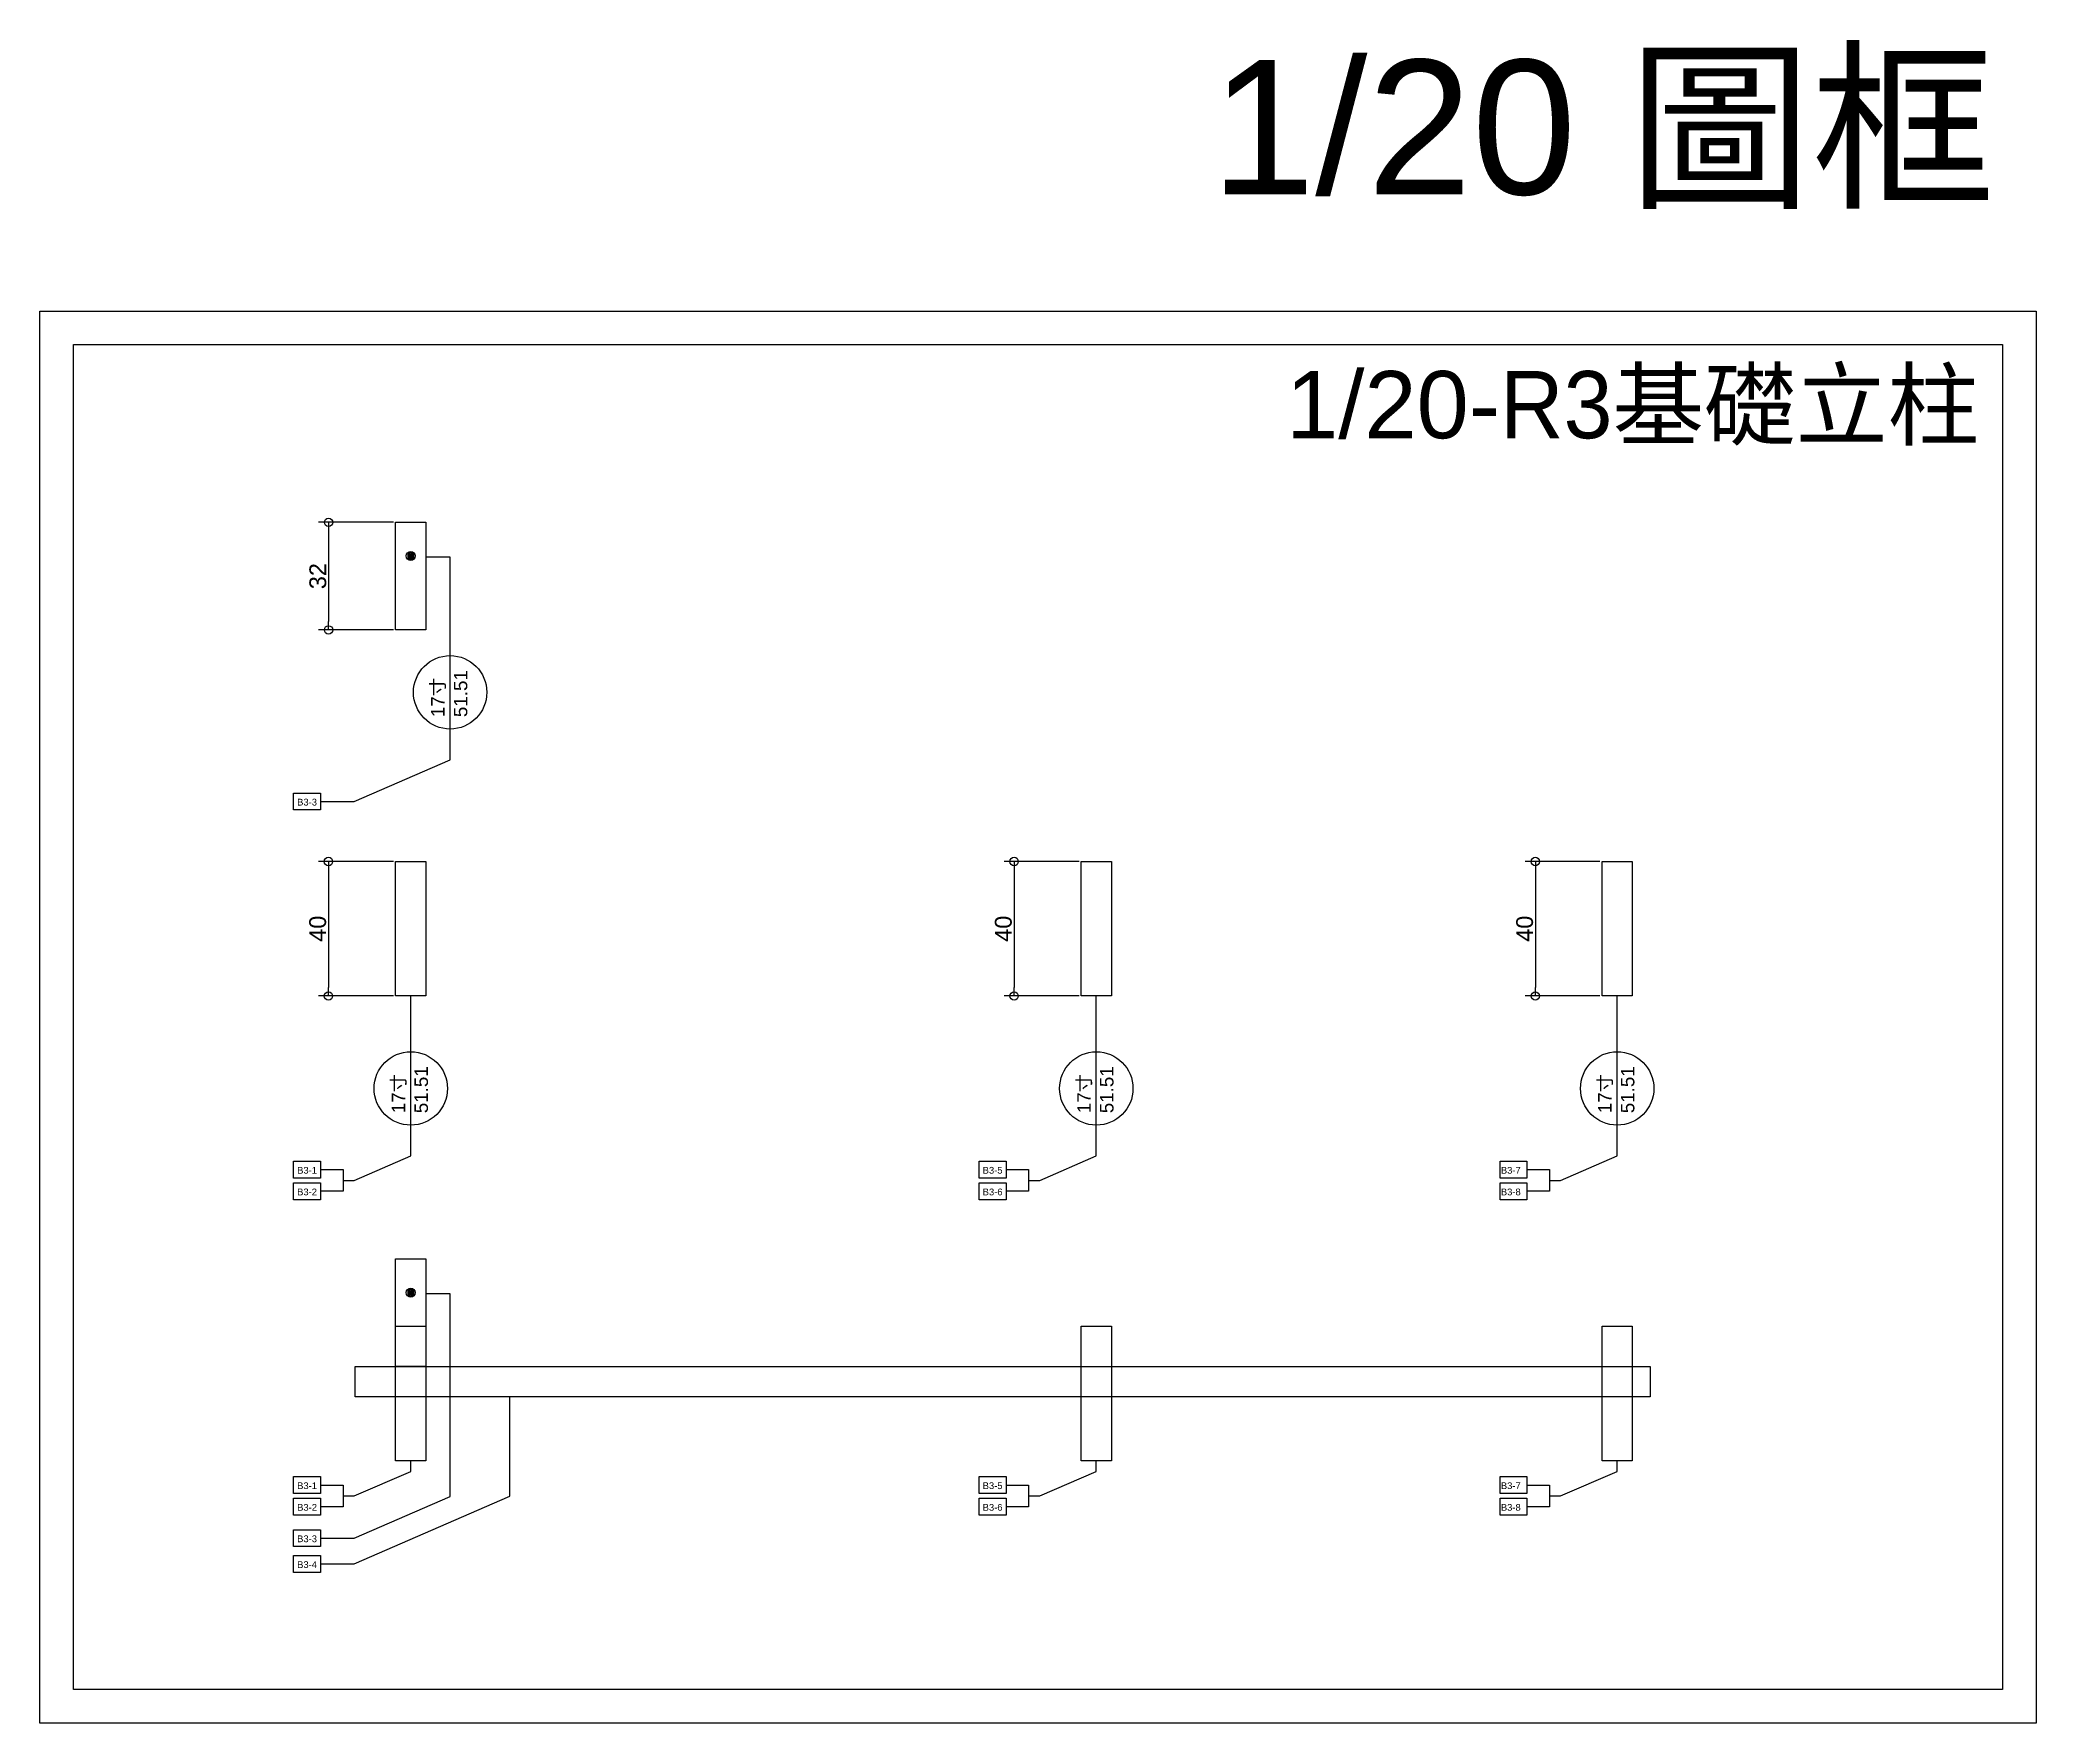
# Model space of a CAD drawing. Header units: millimetres. Extents: x -2666 to 6286, y -11880 to 4849.
# Drawn here: x 1276 to 1870, y -5621 to -5120 of the extents above; entities that cross this region are included whole.
import ezdxf

# ---------------------------------------------------------------- set-up
doc = ezdxf.new("R2010")
doc.units = ezdxf.units.MM
for name, color, linetype in [('0-rib-base', 10, 'Continuous'), ('1-螺桿鑽洞', 7, 'Continuous'), ('dim', 244, 'Continuous'), ('編號標示', 30, 'Continuous'), ('編號標示線', 44, 'Continuous')]:
    doc.layers.add(name, color=color, linetype=linetype)
for name, color, linetype, plot in [('1-墊圈', 4, 'Continuous', False), ('1-螺絲頭', 9, 'Continuous', False), ('default', 11, 'Continuous', False)]:
    doc.layers.add(name, color=color, linetype=linetype, plot=plot)
doc.styles.get("Standard").update_dxf_attribs({"font": 'arial.ttf'})
doc.dimstyles.new('ISO-25', dxfattribs={"dimtxt": 5, "dimasz": 2.5, "dimexe": 3, "dimexo": 0.625, "dimtad": 1, "dimtxsty": 'Standard', "dimblk": 'ORIGIN', "dimcen": 2.5, "dimadec": 0, "dimazin": 0, "dimtfac": 1, "dimtmove": 1, "dimatfit": 1, "dimldrblk": 'ORIGIN', "dimfxl": 0, "dimarcsym": 0})

msp = doc.modelspace()

# ---------------------------------------------------------------- texts
at = {"layer": 'default', "insert": (1624.428, -5125.961), "char_height": 40, "attachment_point": 1}
msp.add_mtext_dynamic_manual_height_columns('1/20 {\\fPMingLiU|b0|i0|c136|p18;圖框}', width=430.53379, gutter_width=12.5, heights=[0], dxfattribs=at)
at = {"layer": '編號標示'}
for s, p in [('17寸', (1396.411, -5321.446)), ('51.51', (1403.186, -5321.446)), ('17寸', (1384.697, -5439.266)), ('51.51', (1391.472, -5439.266)), ('17寸', (1588.697, -5439.266)), ('51.51', (1595.472, -5439.266)), ('17寸', (1743.697, -5439.266)), ('51.51', (1750.472, -5439.266))]:
    msp.add_text(s, height=4, rotation=90, dxfattribs=at).set_placement(p)
for s, p in [('B3-3', (1352.554, -5347.736)), ('B3-1', (1352.554, -5457.233)), ('B3-5', (1556.554, -5457.233)), ('B3-7', (1710.75, -5457.233)), ('B3-2', (1352.554, -5463.674)), ('B3-6', (1556.554, -5463.674)), ('B3-8', (1710.75, -5463.674)), ('B3-1', (1352.554, -5551.056)), ('B3-5', (1556.554, -5551.056)), ('B3-7', (1710.75, -5551.056)), ('B3-2', (1352.554, -5557.497)), ('B3-6', (1556.554, -5557.497)), ('B3-8', (1710.75, -5557.497)), ('B3-3', (1352.554, -5566.852)), ('B3-4', (1352.554, -5574.519))]:
    msp.add_text(s, height=2, dxfattribs=at).set_placement(p)
at = {"layer": '編號標示線', "insert": (1646.833, -5218.504), "char_height": 20, "attachment_point": 1}
msp.add_mtext_dynamic_manual_height_columns('1/20-{\\fPMingLiU|b0|i0|c136|p18;R3基礎立柱}', width=430.53379, gutter_width=12.5, heights=[0], dxfattribs=at)

# ---------------------------------------------------------------- blocks, each defined once
blk = doc.blocks.new('螺栓組')
h = blk.add_hatch()
h.set_pattern_fill('JIS_WOOD', color=256, scale=0.1, style=0)
edge = h.paths.add_edge_path()
edge.add_arc((0, 0), 0.6, 0, 360)
at = {"layer": '1-墊圈'}
blk.add_circle((0, 0), 1.35, dxfattribs=at)
at = {"layer": '1-螺桿鑽洞'}
for points in [[(1.05, 0), (-1.05, 0)], [(0, -0.91), (0, 0.91)]]:
    blk.add_lwpolyline(points, dxfattribs=at)
blk.add_circle((0, 0), 0.6, dxfattribs=at)
at = {"layer": '1-螺絲頭'}
blk.add_lwpolyline([(-0.52, 0.91), (-1.05, 0), (-0.52, -0.91), (0.52, -0.91), (1.05, 0), (0.52, 0.91)], close=True, dxfattribs=at)
blk = doc.blocks.new('_Origin')
at = {"color": 0, "linetype": 'ByBlock', "lineweight": -2}
blk.add_line((0, 0), (-1, 0), dxfattribs=at)
blk.add_circle((0, 0), 0.5, dxfattribs=at)
blk = doc.blocks.new('*D252')
at = {"layer": 'Defpoints', "color": 0}
for p in [(1381.86, -5263.5), (1361.91, -5295.5), (1381.86, -5295.5)]:
    blk.add_point(p, dxfattribs=at)
at = {"layer": 'dim', "color": 0, "lineweight": -2}
for p, q in [((1381.24, -5263.5), (1358.91, -5263.5)), ((1361.91, -5266), (1361.91, -5293)), ((1381.24, -5295.5), (1358.91, -5295.5))]:
    blk.add_line(p, q, dxfattribs=at)
at = {"layer": 'dim', "color": 0, "lineweight": -2, "xscale": 2.5, "yscale": 2.5, "zscale": 2.5}
for p, rotation in [((1361.91, -5263.5), 90), ((1361.91, -5295.5), 270)]:
    blk.add_blockref('_Origin', p, dxfattribs=dict(at, rotation=rotation))
at = {"layer": 'dim', "color": 0, "insert": (1358.73, -5279.5), "char_height": 5, "attachment_point": 5, "rotation": 90}
blk.add_mtext('32', dxfattribs=at)
blk = doc.blocks.new('*D253')
at = {"layer": 'Defpoints', "color": 0}
for p in [(1381.86, -5364.39), (1361.86, -5404.39), (1381.86, -5404.39)]:
    blk.add_point(p, dxfattribs=at)
at = {"layer": 'dim', "color": 0, "lineweight": -2}
for p, q in [((1381.24, -5364.39), (1358.86, -5364.39)), ((1361.86, -5366.89), (1361.86, -5401.89)), ((1381.24, -5404.39), (1358.86, -5404.39))]:
    blk.add_line(p, q, dxfattribs=at)
at = {"layer": 'dim', "color": 0, "lineweight": -2, "xscale": 2.5, "yscale": 2.5, "zscale": 2.5}
for p, rotation in [((1361.86, -5364.39), 90), ((1361.86, -5404.39), 270)]:
    blk.add_blockref('_Origin', p, dxfattribs=dict(at, rotation=rotation))
at = {"layer": 'dim', "color": 0, "insert": (1358.69, -5384.39), "char_height": 5, "attachment_point": 5, "rotation": 90}
blk.add_mtext('40', dxfattribs=at)
blk = doc.blocks.new('*D254')
at = {"layer": 'Defpoints', "color": 0}
for p in [(1585.86, -5364.39), (1565.9, -5404.39), (1585.86, -5404.39)]:
    blk.add_point(p, dxfattribs=at)
at = {"layer": 'dim', "color": 0, "lineweight": -2}
for p, q in [((1585.24, -5364.39), (1562.9, -5364.39)), ((1565.9, -5366.89), (1565.9, -5401.89)), ((1585.24, -5404.39), (1562.9, -5404.39))]:
    blk.add_line(p, q, dxfattribs=at)
at = {"layer": 'dim', "color": 0, "lineweight": -2, "xscale": 2.5, "yscale": 2.5, "zscale": 2.5}
for p, rotation in [((1565.9, -5364.39), 90), ((1565.9, -5404.39), 270)]:
    blk.add_blockref('_Origin', p, dxfattribs=dict(at, rotation=rotation))
at = {"layer": 'dim', "color": 0, "insert": (1562.72, -5384.39), "char_height": 5, "attachment_point": 5, "rotation": 90}
blk.add_mtext('40', dxfattribs=at)
blk = doc.blocks.new('*D255')
at = {"layer": 'Defpoints', "color": 0}
for p in [(1740.86, -5364.39), (1721.01, -5404.39), (1740.86, -5404.39)]:
    blk.add_point(p, dxfattribs=at)
at = {"layer": 'dim', "color": 0, "lineweight": -2}
for p, q in [((1740.24, -5364.39), (1718.01, -5364.39)), ((1721.01, -5366.89), (1721.01, -5401.89)), ((1740.24, -5404.39), (1718.01, -5404.39))]:
    blk.add_line(p, q, dxfattribs=at)
at = {"layer": 'dim', "color": 0, "lineweight": -2, "xscale": 2.5, "yscale": 2.5, "zscale": 2.5}
for p, rotation in [((1721.01, -5364.39), 90), ((1721.01, -5404.39), 270)]:
    blk.add_blockref('_Origin', p, dxfattribs=dict(at, rotation=rotation))
at = {"layer": 'dim', "color": 0, "insert": (1717.84, -5384.39), "char_height": 5, "attachment_point": 5, "rotation": 90}
blk.add_mtext('40', dxfattribs=at)

# ---------------------------------------------------------------- dimensions: what is measured, and where the dimension line sits
at = {"layer": 'dim'}
for base, p1, p2, picture, middle in [((1361.907, -5295.495), (1381.865, -5263.495), (1381.865, -5295.495), '*D252', (1358.727, -5279.495)), ((1361.865, -5404.387), (1381.865, -5364.387), (1381.865, -5404.387), '*D253', (1358.687, -5384.387)), ((1565.895, -5404.387), (1585.865, -5364.387), (1585.865, -5404.387), '*D254', (1562.717, -5384.387)), ((1721.013, -5404.387), (1740.865, -5364.387), (1740.865, -5404.387), '*D255', (1717.836, -5384.387))]:
    dim = msp.add_linear_dim(base=base, p1=p1, p2=p2, angle=90, dimstyle='ISO-25', dxfattribs=at)
    dim.commit()
    dim.dimension.update_dxf_attribs({"geometry": picture, "text_midpoint": middle})

# ---------------------------------------------------------------- linework, layer by layer
for centre in [(1398.079, -5314.067), (1386.365, -5431.888), (1590.365, -5431.888), (1745.365, -5431.888)]:
    msp.add_circle(centre, 10.911)
at = {"layer": '0-rib-base'}
for points in [[(1381.865, -5295.495), (1381.865, -5263.495), (1390.865, -5263.495), (1390.865, -5295.495)], [(1381.865, -5404.387), (1381.865, -5364.387), (1390.865, -5364.387), (1390.865, -5404.387)], [(1585.865, -5404.387), (1585.865, -5364.387), (1594.865, -5364.387), (1594.865, -5404.387)], [(1740.865, -5404.387), (1740.865, -5364.387), (1749.865, -5364.387), (1749.865, -5404.387)], [(1381.865, -5514.612), (1381.865, -5482.612), (1390.865, -5482.612), (1390.865, -5514.612)], [(1381.865, -5542.612), (1381.865, -5502.612), (1390.865, -5502.612), (1390.865, -5542.612)], [(1585.865, -5542.612), (1585.865, -5502.612), (1594.865, -5502.612), (1594.865, -5542.612)], [(1740.865, -5542.612), (1740.865, -5502.612), (1749.865, -5502.612), (1749.865, -5542.612)], [(1369.803, -5514.612), (1755.182, -5514.612), (1755.182, -5523.612), (1369.803, -5523.612)]]:
    msp.add_lwpolyline(points, close=True, dxfattribs=at)
at = {"layer": 'default'}
for points in [[(1870.011, -5200.652), (1870.011, -5620.652), (1276.011, -5620.652), (1276.011, -5200.652)], [(1860.011, -5210.652), (1860.011, -5610.652), (1286.011, -5610.652), (1286.011, -5210.652)]]:
    msp.add_lwpolyline(points, close=True, dxfattribs=at)
at = {"layer": '編號標示'}
for points in [[(1351.496, -5349.038), (1351.496, -5344.038), (1359.496, -5344.038), (1359.496, -5349.038)], [(1351.496, -5458.535), (1351.496, -5453.535), (1359.496, -5453.535), (1359.496, -5458.535)], [(1555.496, -5458.535), (1555.496, -5453.535), (1563.496, -5453.535), (1563.496, -5458.535)], [(1710.496, -5458.535), (1710.496, -5453.535), (1718.496, -5453.535), (1718.496, -5458.535)], [(1351.496, -5464.976), (1351.496, -5459.976), (1359.496, -5459.976), (1359.496, -5464.976)], [(1555.496, -5464.976), (1555.496, -5459.976), (1563.496, -5459.976), (1563.496, -5464.976)], [(1710.496, -5464.976), (1710.496, -5459.976), (1718.496, -5459.976), (1718.496, -5464.976)], [(1351.496, -5552.358), (1351.496, -5547.358), (1359.496, -5547.358), (1359.496, -5552.358)], [(1555.496, -5552.358), (1555.496, -5547.358), (1563.496, -5547.358), (1563.496, -5552.358)], [(1710.496, -5552.358), (1710.496, -5547.358), (1718.496, -5547.358), (1718.496, -5552.358)], [(1351.496, -5558.8), (1351.496, -5553.8), (1359.496, -5553.8), (1359.496, -5558.8)], [(1555.496, -5558.8), (1555.496, -5553.8), (1563.496, -5553.8), (1563.496, -5558.8)], [(1710.496, -5558.8), (1710.496, -5553.8), (1718.496, -5553.8), (1718.496, -5558.8)], [(1351.496, -5568.155), (1351.496, -5563.155), (1359.496, -5563.155), (1359.496, -5568.155)], [(1351.496, -5575.822), (1351.496, -5570.822), (1359.496, -5570.822), (1359.496, -5575.822)]]:
    msp.add_lwpolyline(points, close=True, dxfattribs=at)
at = {"layer": '編號標示線'}
for points in [[(1359.496, -5346.538), (1369.481, -5346.538), (1398.079, -5334.137), (1398.079, -5273.905), (1390.812, -5273.905)], [(1366.198, -5459.256), (1369.534, -5459.256), (1386.365, -5451.957), (1386.365, -5404.387)], [(1570.198, -5459.256), (1573.534, -5459.256), (1590.365, -5451.957), (1590.365, -5404.387)], [(1725.198, -5459.256), (1728.534, -5459.256), (1745.365, -5451.957), (1745.365, -5404.387)], [(1359.496, -5456.035), (1366.198, -5456.035), (1366.198, -5462.476), (1359.496, -5462.476)], [(1563.496, -5456.035), (1570.198, -5456.035), (1570.198, -5462.476), (1563.496, -5462.476)], [(1718.496, -5456.035), (1725.198, -5456.035), (1725.198, -5462.476), (1718.496, -5462.476)], [(1359.496, -5565.655), (1369.481, -5565.655), (1398.079, -5553.253), (1398.079, -5493.022), (1390.812, -5493.022)], [(1359.496, -5573.322), (1369.481, -5573.322), (1415.854, -5553.211), (1415.854, -5523.612)], [(1366.198, -5553.079), (1369.534, -5553.079), (1386.365, -5545.78), (1386.365, -5542.612)], [(1570.198, -5553.079), (1573.534, -5553.079), (1590.365, -5545.78), (1590.365, -5542.612)], [(1725.198, -5553.079), (1728.534, -5553.079), (1745.365, -5545.78), (1745.365, -5542.612)], [(1359.496, -5549.858), (1366.198, -5549.858), (1366.198, -5556.3), (1359.496, -5556.3)], [(1563.496, -5549.858), (1570.198, -5549.858), (1570.198, -5556.3), (1563.496, -5556.3)], [(1718.496, -5549.858), (1725.198, -5549.858), (1725.198, -5556.3), (1718.496, -5556.3)]]:
    msp.add_lwpolyline(points, dxfattribs=at)

# ---------------------------------------------------------------- block references
at = {"layer": '1-螺桿鑽洞', "rotation": 90}
for p in [(1386.365, -5273.495), (1386.365, -5492.612)]:
    msp.add_blockref('螺栓組', p, dxfattribs=at)

msp.set_redraw_order([(e.dxf.handle, doc.entitydb.next_handle()) for e in msp.query("TEXT MTEXT ATTDEF DIMENSION ARC_DIMENSION")])  # texts and dimensions are drawn at this point

doc.saveas('drawing.dxf')
